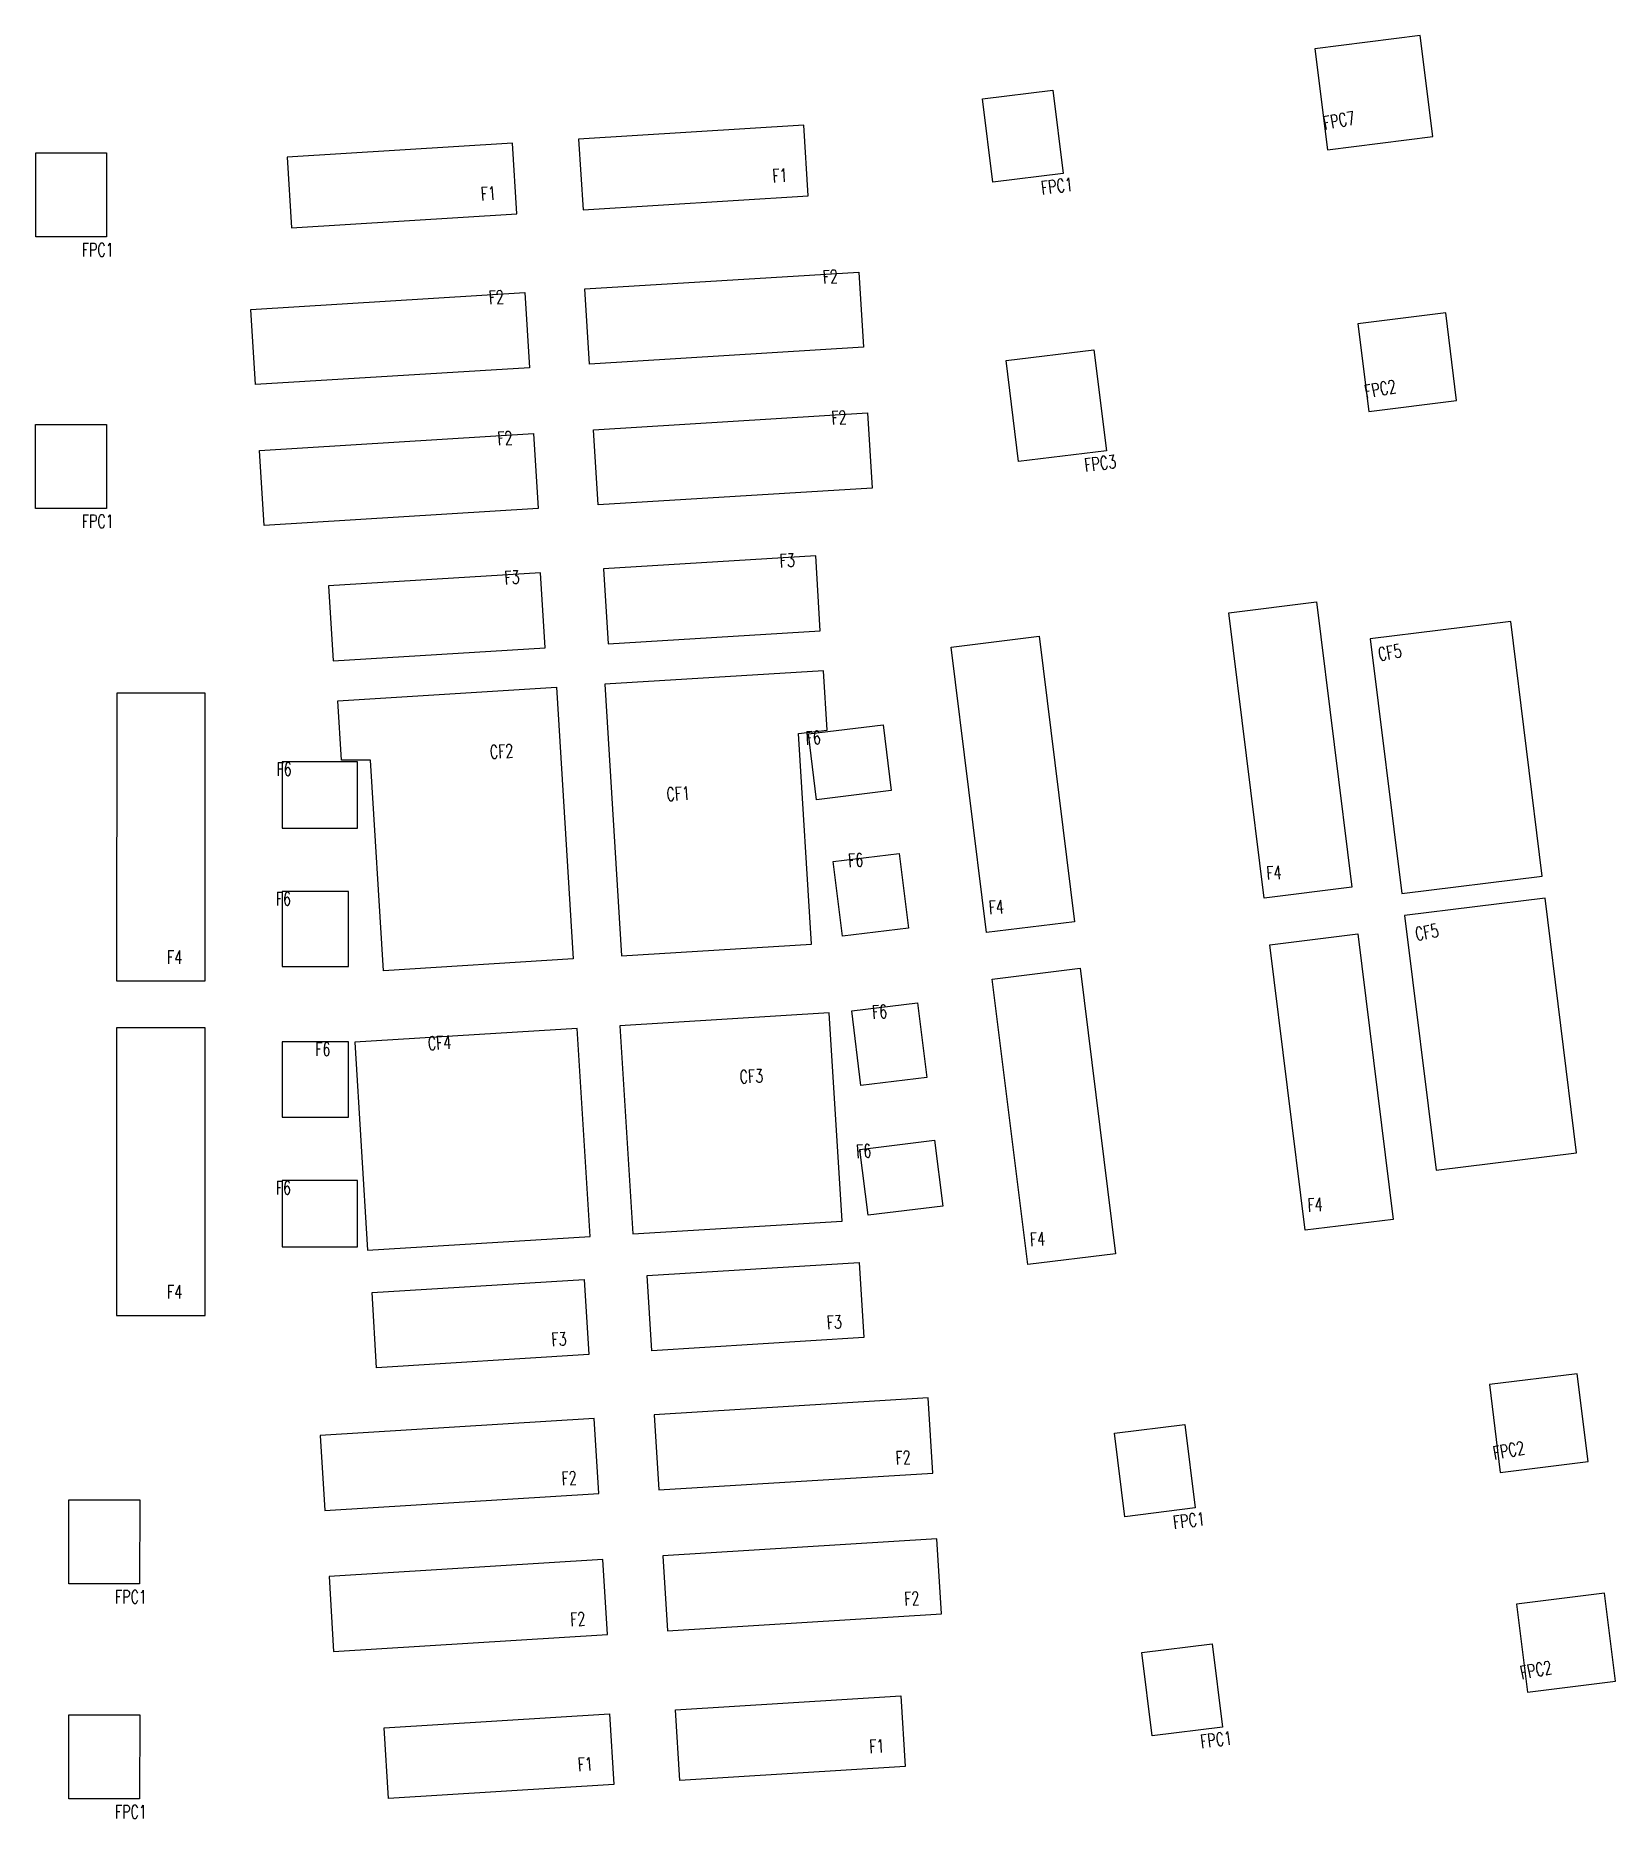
# Model space of a CAD drawing. Extents: x 473024 to 774629, y -1213442 to -1126596.
# Drawn here: x 738940 to 774629, y -1204701 to -1164419 of the extents above; entities that cross this region are included whole.
import ezdxf
from ezdxf.enums import TextEntityAlignment as Align

# ---------------------------------------------------------------- set-up
doc = ezdxf.new("R2010")
doc.units = 0
doc.header["$LTSCALE"] = 100
doc.header["$MEASUREMENT"] = 0
doc.layers.add('Footing', color=2, linetype='CONTINUOUS')
doc.layers.add('Footing Nos', color=4, linetype='CONTINUOUS')
doc.styles.add('ROMANS', font='romans.shx', dxfattribs={"width": 0.8})

msp = doc.modelspace()

# ---------------------------------------------------------------- texts
at = {"layer": 'Footing Nos', "color": 6, "style": 'ROMANS', "width": 0.7}
for s, rotation, p in [('FPC7', 10.59844, (768711, -1166121.8, 0)), ('F1', 3.53201, (755916.2, -1167419.2, 0)), ('FPC1', 7.06648, (762351.6, -1167624.5, 0)), ('F1', 3.53201, (749328.7, -1167825.8, 0)), ('F2', 3.53201, (757052.7, -1169703, 0)), ('F2', 3.53201, (749507.1, -1170168.8, 0)), ('FPC2', 10.59844, (769643.4, -1172189.5, 0)), ('F2', 3.53201, (757249.3, -1172887, 0)), ('F2', 3.53201, (749703.6, -1173352.7, 0)), ('FPC3', 7.06648, (763329.6, -1173888.1, 0)), ('FPC1', 0, (740703.7, -1175243.4, 0)), ('F3', 3.53201, (756080.9, -1176115.1, 0)), ('F3', 3.53201, (749862.7, -1176498.9, 0)), ('CF5', 10.59849, (769766.8, -1178161.1, 0)), ('F6', 3.53201, (756667.8, -1180124.6, 0)), ('CF2', 3.53551, (749721.6, -1180425, 0)), ('CF1', 3.53193, (753711.5, -1181380.6, 0)), ('F6', 3.53201, (757628.1, -1182890.8, 0)), ('F4', 3.53201, (767076.8, -1183172.1, 0)), ('F4', 3.53201, (760804.8, -1183949.3, 0)), ('CF5', 10.59849, (770603.9, -1184481.8, 0)), ('F6', 3.53201, (758168.6, -1186314.3, 0)), ('CF4', 3.53448, (748319.4, -1187010.9, 0)), ('CF3', 3.53602, (755364.7, -1187766.7, 0)), ('F6', 3.53201, (757809, -1189462.5, 0)), ('F4', 3.53201, (768006.5, -1190674.7, 0)), ('F4', 3.53201, (761734.5, -1191451.9, 0)), ('F3', 3.53201, (757143.4, -1193329.2, 0)), ('F3', 3.53201, (750925.2, -1193713, 0)), ('F2', 3.53201, (758699.9, -1196389.1, 0)), ('FPC2', 10.59844, (772545.2, -1196174.4, 0)), ('F2', 3.53201, (751154.2, -1196854.8, 0)), ('FPC1', 7.06648, (765333.8, -1197778.4, 0)), ('F2', 3.53201, (758896.4, -1199573, 0)), ('F2', 3.53201, (751350.8, -1200038.8, 0)), ('FPC2', 10.59844, (773160.3, -1201136.4, 0)), ('FPC1', 7.06648, (765947.7, -1202730.6, 0)), ('F1', 3.53201, (758106.9, -1202911.7, 0)), ('F1', 3.53201, (751519.5, -1203318.3, 0))]:
    msp.add_text(s, height=300, rotation=rotation, dxfattribs=at).set_placement(p, align=Align.TOP_RIGHT)
for s, p in [('FPC1', (740703.9, -1169107.1, 0)), ('F6', (744724.6, -1180842.3, 0)), ('F6', (744709.3, -1183772.3, 0)), ('F4', (742249.6, -1185094.4, 0)), ('F6', (745600, -1187172.3, 0)), ('F6', (744709.3, -1190302.3, 0)), ('F4', (742249.3, -1192654.4, 0)), ('FPC1', (741452.8, -1199544.2, 0)), ('FPC1', (741452.7, -1204401.4, 0))]:
    msp.add_text(s, height=300, dxfattribs=at).set_placement(p, align=Align.TOP_RIGHT)

# ---------------------------------------------------------------- linework, layer by layer
at = {"layer": 'Footing', "elevation": 0}
for points in [[(770221.5, -1164418.6), (767839.7, -1164713.8), (768122.6, -1166996.4), (770504.4, -1166701.1), (770221.5, -1164418.6)], [(756738.2, -1178771.5), (751797.6, -1179076.4), (752176.5, -1185214.7), (756467.1, -1184949.9), (756173.4, -1180190.1), (756820.8, -1180109.8), (756738.2, -1178771.5)], [(750708.1, -1179143.6), (751087.3, -1185281.9), (746796.7, -1185546.9), (746502.6, -1180787.1), (745850.2, -1180787.2), (745767.5, -1179448.8), (750708.1, -1179143.6)]]:
    msp.add_lwpolyline(points, dxfattribs=at)
for points in [[(762155.2, -1167534.4), (760567.4, -1167731.2), (760333.7, -1165845.7), (761921.5, -1165648.8)], [(751207.4, -1166754.4), (751305.9, -1168351.3), (756396.3, -1168037.1), (756297.7, -1166440.2)], [(744619.9, -1167161), (744718.5, -1168757.9), (749808.8, -1168443.7), (749710.2, -1166846.8)], [(740540.2, -1168968.2), (738940.2, -1168968.2), (738940.2, -1167068.2), (740540.2, -1167068.2)], [(751451.1, -1171839), (751346.3, -1170142.3), (757534.6, -1169760.3), (757639.3, -1171457.1)], [(743905.4, -1172304.8), (743800.7, -1170608), (749988.9, -1170226), (750093.7, -1171922.8)], [(769057.5, -1172912.6), (771042.3, -1172666.6), (770796.3, -1170681.8), (768811.5, -1170927.8)], [(751647.6, -1175023), (751542.9, -1173326.2), (757731.1, -1172944.2), (757835.8, -1174641)], [(740540, -1175104.5), (738940, -1175104.5), (738940, -1173204.5), (740540, -1173204.5)], [(744102, -1175488.7), (743997.2, -1173791.9), (750185.5, -1173410), (750290.2, -1175106.7)], [(751771.9, -1176468.1), (751876.6, -1178164.8), (756667.5, -1177869.1), (756562.7, -1176172.3)], [(745553.7, -1176851.9), (745658.4, -1178548.6), (750449.3, -1178252.9), (750344.6, -1176556.1)], [(769803.1, -1183806.3), (772978.8, -1183412.7), (772265.3, -1177656.7), (769089.6, -1178050.4)], [(770577.9, -1190058.5), (773753.6, -1189664.9), (773040.1, -1183908.9), (769864.4, -1184302.6)], [(752862.3, -1194134.4), (752757.6, -1192437.7), (757548.4, -1192142), (757653.2, -1193838.7)], [(746644.1, -1194518.2), (746539.4, -1192821.5), (751330.3, -1192525.8), (751435, -1194222.5)], [(772029.2, -1196884.5), (774014, -1196638.5), (773767.9, -1194653.6), (771783.1, -1194899.7)], [(741289.3, -1199405.1), (739689.3, -1199404.1), (739690.4, -1197504.1), (741290.4, -1197505.1)], [(772644.2, -1201846.5), (774629, -1201600.5), (774383, -1199615.7), (772398.2, -1199861.7)], [(741289.3, -1204262.3), (739689.3, -1204261.3), (739690.4, -1202361.3), (741290.4, -1202362.3)]]:
    msp.add_lwpolyline(points, close=True, dxfattribs=at)
at = {"layer": 'Footing'}
for points in [[(763133.2, -1173798), (761148.4, -1174044), (760865.5, -1171761.5), (762850.3, -1171515.5)], [(765895.3, -1177458.7), (767880.1, -1177212.7), (768679.5, -1183663.4), (766694.7, -1183909.3)], [(759623.3, -1178235.9), (761608.1, -1177989.9), (762407.4, -1184440.6), (760422.6, -1184686.6)], [(742770.3, -1179276), (740770.3, -1179275.9), (740770, -1185775.9), (742770, -1185776)], [(758087.1, -1179988.1), (758271.6, -1181476.7), (756584.5, -1181685.8), (756400, -1180197.2)], [(744510.2, -1180826.1), (744510.2, -1182326.1), (746210.2, -1182326.1), (746210.2, -1180826.1)], [(758656.5, -1184583), (757167.9, -1184767.4), (756958.8, -1183080.3), (758447.4, -1182895.9)], [(744510.2, -1185456.1), (746010.2, -1185456.2), (746010.2, -1183756.2), (744510.2, -1183756.1)], [(766825, -1184961.3), (768809.8, -1184715.3), (769609.2, -1191166), (767624.4, -1191411.9)], [(760553, -1185738.5), (762537.8, -1185492.6), (763337.2, -1191943.2), (761352.3, -1192189.2)], [(759074.6, -1187957.2), (757586, -1188141.6), (757376.9, -1186454.5), (758865.5, -1186270.1)], [(756869.9, -1186502.8), (752139.3, -1186795.1), (752429.8, -1191496.2), (757160.3, -1191203.8)], [(742769.9, -1186836), (740769.9, -1186835.9), (740769.7, -1193335.9), (742769.7, -1193336)], [(751177.3, -1186854.4), (746147.3, -1187165.1), (746437.6, -1191866.1), (751467.6, -1191555.4)], [(744510.2, -1188856.1), (746010.2, -1188856.1), (746010.2, -1187156.1), (744510.2, -1187156.1)], [(759250.5, -1189376.3), (759434.9, -1190864.9), (757747.8, -1191074), (757563.4, -1189585.4)], [(744510.2, -1190286.1), (744510.2, -1191786.1), (746210.2, -1191786.1), (746210.2, -1190286.1)], [(752916.7, -1195583.8), (753021.4, -1197280.6), (759209.6, -1196898.6), (759104.9, -1195201.9)], [(745371, -1196049.6), (745475.8, -1197746.3), (751664, -1197364.4), (751559.3, -1195667.6)], [(765137.4, -1197688.3), (763549.6, -1197885.1), (763315.9, -1195999.5), (764903.7, -1195802.7)], [(753113.2, -1198767.8), (753217.9, -1200464.5), (759406.2, -1200082.6), (759301.4, -1198385.8)], [(745567.6, -1199233.5), (745672.3, -1200930.3), (751860.5, -1200548.3), (751755.8, -1198851.6)], [(765751.3, -1202640.5), (764163.5, -1202837.3), (763929.7, -1200951.8), (765517.6, -1200754.9)], [(753496.7, -1203843.8), (753398.1, -1202246.8), (758488.4, -1201932.6), (758587, -1203529.6)], [(746909.2, -1204250.4), (746810.6, -1202653.4), (751900.9, -1202339.2), (751999.5, -1203936.2)]]:
    msp.add_lwpolyline(points, close=True, dxfattribs=at)

msp.set_redraw_order([(e.dxf.handle, doc.entitydb.next_handle()) for e in msp.query("TEXT MTEXT ATTDEF DIMENSION ARC_DIMENSION")])  # texts and dimensions are drawn at this point

doc.saveas('drawing.dxf')
